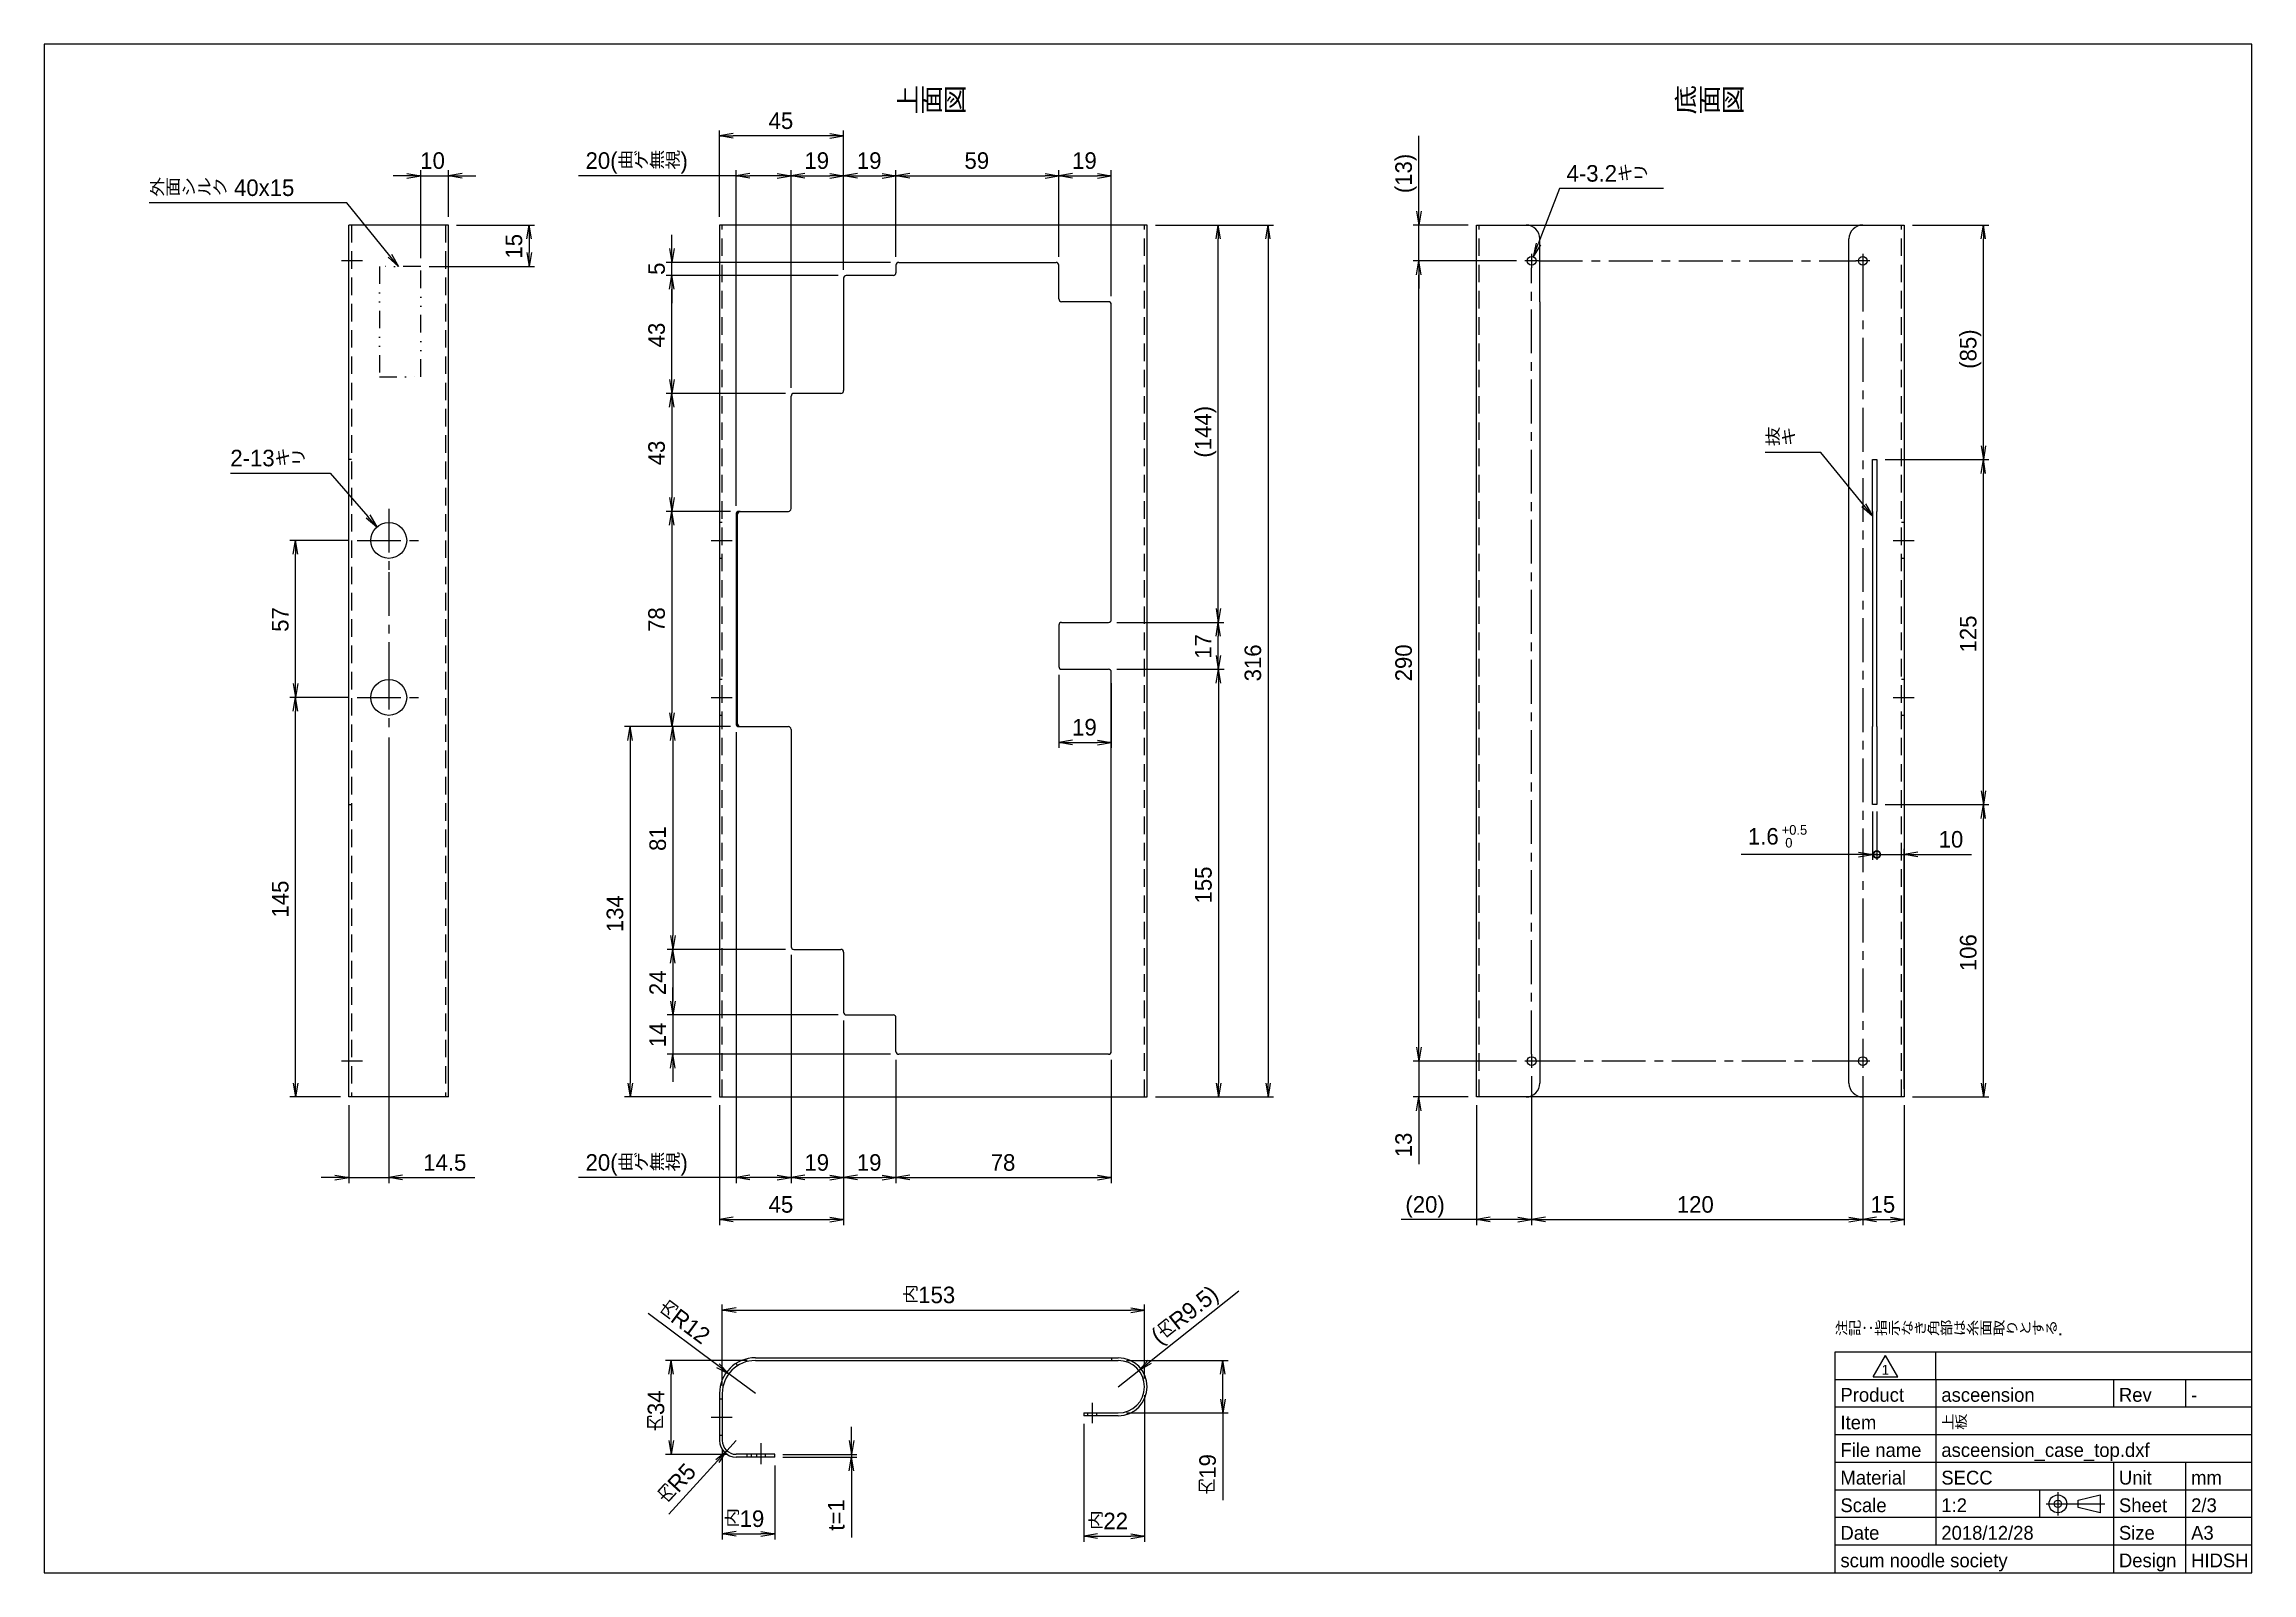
# Model space of a CAD drawing. Extents: x 10 to 810, y 10 to 564.
import ezdxf
from ezdxf.enums import TextEntityAlignment as Align

# ---------------------------------------------------------------- set-up
doc = ezdxf.new("R2010")
doc.units = 0
doc.header["$LTSCALE"] = 0.5
for name, pattern in [('CENTER', [50.8, 31.75, -6.35, 6.35, -6.35]), ('DASH2', [19.05, 12.7, -6.35]), ('DASH2DOT', [31.75, 12.7, -6.35, 0, -6.35, 0, -6.35])]:
    doc.linetypes.add(name, pattern=pattern)
doc.layers.get('0').update_dxf_attribs({"linetype": 'CONTINUOUS'})
doc.layers.add('DIM', color=2, linetype='CONTINUOUS')
doc.layers.add('ZUWAKU', color=7, linetype='CONTINUOUS')
doc.styles.get("Standard").update_dxf_attribs({"font": 'FC-Txt.shx', "height": 6, "bigfont": '@ARExtfont2.shx'})
doc.dimstyles.new('JIS-1', dxfattribs={"dimtxt": 2.5, "dimasz": 5, "dimexe": 2, "dimexo": 3, "dimgap": 2.5, "dimtad": 1, "dimblk": 'OPEN', "dimcen": 2.5, "dimazin": 3, "dimtfac": 1, "dimtmove": 0, "dimatfit": 3})
doc.dimstyles.new('JIS-1$3', dxfattribs={"dimtxt": 2.5, "dimasz": 5, "dimexe": 2, "dimexo": 3, "dimgap": 2.5, "dimtad": 1, "dimtih": 1, "dimtoh": 1, "dimblk1": 'NONE', "dimblk2": 'OPEN', "dimsah": 1, "dimcen": 0, "dimazin": 3, "dimtfac": 1, "dimtofl": 0, "dimtmove": 0, "dimatfit": 3})

msp = doc.modelspace()

# ---------------------------------------------------------------- texts
at = {"layer": 'DIM'}
for s, p in [('上面図', (318.608, 538.903)), ('底面図', (600.527, 538.903))]:
    msp.add_text(s, height=9, dxfattribs=at).set_placement(p)
at = {"layer": 'DIM', "linetype": 'CONTINUOUS'}
for s, p in [('外面シルク 40x15', (48.07, 508.974)), ('抜キ', (633.519, 418.547))]:
    msp.add_text(s, height=6, dxfattribs=at).set_placement(p)
at = {"layer": 'ZUWAKU', "linetype": 'CONTINUOUS'}
msp.add_text('注記：指示なき角部は糸面取りとする.', height=5, dxfattribs=at).set_placement((658.939, 96.025))

# ---------------------------------------------------------------- blocks, each defined once
blk = doc.blocks.new('_OPEN')
at = {"color": 0, "linetype": 'BYBLOCK'}
for p, q in [((-1, 0.166667), (0, 0)), ((-1, -0.166667), (0, 0)), ((0, 0), (-1, 0))]:
    blk.add_line(p, q, dxfattribs=at)
blk = doc.blocks.new('*D136')
at = {"layer": 'DIM', "color": 0}
for p, q in [((258.73, 394.67), (235.41, 394.67)), ((237.41, 389.67), (237.41, 321.67)), ((258.73, 316.67), (235.41, 316.67))]:
    blk.add_line(p, q, dxfattribs=at)
at = {"layer": 'DIM', "color": 0, "xscale": 5, "yscale": 5, "zscale": 5}
for p, rotation in [((237.41, 394.67), 90), ((237.41, 316.67), 270)]:
    blk.add_blockref('_OPEN', p, dxfattribs=dict(at, rotation=rotation))
at = {"layer": 'DIM', "color": 0, "linetype": 'CONTINUOUS'}
blk.add_text('78', height=6, rotation=90, dxfattribs=at).set_placement((234.91, 350.99))
blk = doc.blocks.new('*D137')
at = {"layer": 'DIM', "color": 0}
for p, q in [((278.68, 437.42), (235.41, 437.42)), ((237.41, 432.42), (237.41, 399.67)), ((258.73, 394.67), (235.41, 394.67))]:
    blk.add_line(p, q, dxfattribs=at)
at = {"layer": 'DIM', "color": 0, "xscale": 5, "yscale": 5, "zscale": 5}
for p, rotation in [((237.41, 437.42), 90), ((237.41, 394.67), 270)]:
    blk.add_blockref('_OPEN', p, dxfattribs=dict(at, rotation=rotation))
at = {"layer": 'DIM', "color": 0, "linetype": 'CONTINUOUS'}
blk.add_text('43', height=6, rotation=90, dxfattribs=at).set_placement((234.91, 411.37))
blk = doc.blocks.new('*D138')
at = {"layer": 'DIM', "color": 0}
for p, q in [((297.68, 480.17), (235.41, 480.17)), ((237.41, 442.42), (237.41, 475.17)), ((278.68, 437.42), (235.41, 437.42))]:
    blk.add_line(p, q, dxfattribs=at)
at = {"layer": 'DIM', "color": 0, "xscale": 5, "yscale": 5, "zscale": 5}
for p, rotation in [((237.41, 480.17), 90), ((237.41, 437.42), 270)]:
    blk.add_blockref('_OPEN', p, dxfattribs=dict(at, rotation=rotation))
at = {"layer": 'DIM', "color": 0, "linetype": 'CONTINUOUS'}
blk.add_text('43', height=6, rotation=90, dxfattribs=at).set_placement((234.91, 454.12))
blk = doc.blocks.new('*D139')
at = {"layer": 'DIM', "color": 0}
for p, q in [((237.41, 489.92), (237.41, 494.92)), ((316.68, 484.92), (235.41, 484.92)), ((297.68, 480.17), (235.41, 480.17)), ((237.41, 480.17), (237.41, 484.92)), ((237.41, 475.17), (237.41, 470.17))]:
    blk.add_line(p, q, dxfattribs=at)
at = {"layer": 'DIM', "color": 0, "xscale": 5, "yscale": 5, "zscale": 5}
for p, rotation in [((237.41, 484.92), 270), ((237.41, 480.17), 90)]:
    blk.add_blockref('_OPEN', p, dxfattribs=dict(at, rotation=rotation))
at = {"layer": 'DIM', "color": 0, "linetype": 'CONTINUOUS'}
blk.add_text('5', height=6, rotation=90, dxfattribs=at).set_placement((234.91, 480.39))
blk = doc.blocks.new('*D140')
at = {"layer": 'DIM', "color": 0}
for p, q in [((318.68, 486.92), (318.68, 518.31)), ((323.68, 516.31), (372.68, 516.31)), ((377.68, 486.92), (377.68, 518.31))]:
    blk.add_line(p, q, dxfattribs=at)
at = {"layer": 'DIM', "color": 0, "xscale": 5, "yscale": 5, "zscale": 5, "rotation": 180}
blk.add_blockref('_OPEN', (318.68, 516.31), dxfattribs=at)
at = {"layer": 'DIM', "color": 0, "xscale": 5, "yscale": 5, "zscale": 5}
blk.add_blockref('_OPEN', (377.68, 516.31), dxfattribs=at)
at = {"layer": 'DIM', "color": 0, "linetype": 'CONTINUOUS'}
blk.add_text('59', height=6, dxfattribs=at).set_placement((343.5, 518.81))
blk = doc.blocks.new('*D141')
at = {"layer": 'DIM', "color": 0}
for p, q in [((377.68, 486.92), (377.68, 518.31)), ((382.68, 516.31), (391.68, 516.31)), ((396.68, 472.67), (396.68, 518.31))]:
    blk.add_line(p, q, dxfattribs=at)
at = {"layer": 'DIM', "color": 0, "xscale": 5, "yscale": 5, "zscale": 5, "rotation": 180}
blk.add_blockref('_OPEN', (377.68, 516.31), dxfattribs=at)
at = {"layer": 'DIM', "color": 0, "xscale": 5, "yscale": 5, "zscale": 5}
blk.add_blockref('_OPEN', (396.68, 516.31), dxfattribs=at)
at = {"layer": 'DIM', "color": 0, "linetype": 'CONTINUOUS'}
blk.add_text('19', height=6, dxfattribs=at).set_placement((382.5, 518.81))
blk = doc.blocks.new('*D142')
at = {"layer": 'DIM', "color": 0}
for p, q in [((299.68, 482.17), (299.68, 518.31)), ((304.68, 516.31), (313.68, 516.31)), ((318.68, 486.92), (318.68, 518.31))]:
    blk.add_line(p, q, dxfattribs=at)
at = {"layer": 'DIM', "color": 0, "xscale": 5, "yscale": 5, "zscale": 5, "rotation": 180}
blk.add_blockref('_OPEN', (299.68, 516.31), dxfattribs=at)
at = {"layer": 'DIM', "color": 0, "xscale": 5, "yscale": 5, "zscale": 5}
blk.add_blockref('_OPEN', (318.68, 516.31), dxfattribs=at)
at = {"layer": 'DIM', "color": 0, "linetype": 'CONTINUOUS'}
blk.add_text('19', height=6, dxfattribs=at).set_placement((304.5, 518.81))
blk = doc.blocks.new('*D143')
at = {"layer": 'DIM', "color": 0}
for p, q in [((280.68, 439.42), (280.68, 518.31)), ((285.68, 516.31), (294.68, 516.31)), ((299.68, 482.17), (299.68, 518.31))]:
    blk.add_line(p, q, dxfattribs=at)
at = {"layer": 'DIM', "color": 0, "xscale": 5, "yscale": 5, "zscale": 5, "rotation": 180}
blk.add_blockref('_OPEN', (280.68, 516.31), dxfattribs=at)
at = {"layer": 'DIM', "color": 0, "xscale": 5, "yscale": 5, "zscale": 5}
blk.add_blockref('_OPEN', (299.68, 516.31), dxfattribs=at)
at = {"layer": 'DIM', "color": 0, "linetype": 'CONTINUOUS'}
blk.add_text('19', height=6, dxfattribs=at).set_placement((285.5, 518.81))
blk = doc.blocks.new('*D144')
at = {"layer": 'DIM', "color": 0}
for p, q in [((260.73, 516.31), (203.69, 516.31)), ((260.73, 396.67), (260.73, 518.31)), ((275.68, 516.31), (265.73, 516.31)), ((280.68, 439.42), (280.68, 518.31))]:
    blk.add_line(p, q, dxfattribs=at)
at = {"layer": 'DIM', "color": 0, "xscale": 5, "yscale": 5, "zscale": 5, "rotation": 180}
blk.add_blockref('_OPEN', (260.73, 516.31), dxfattribs=at)
at = {"layer": 'DIM', "color": 0, "xscale": 5, "yscale": 5, "zscale": 5}
blk.add_blockref('_OPEN', (280.68, 516.31), dxfattribs=at)
at = {"layer": 'DIM', "color": 0, "linetype": 'CONTINUOUS'}
blk.add_text('20(曲ゲ無視)', height=6, dxfattribs=at).set_placement((206.19, 518.81))
blk = doc.blocks.new('*D146')
at = {"layer": 'DIM', "color": 0}
for p, q in [((258.73, 316.67), (235.82, 316.67)), ((237.82, 311.67), (237.82, 240.92)), ((278.68, 235.92), (235.82, 235.92))]:
    blk.add_line(p, q, dxfattribs=at)
at = {"layer": 'DIM', "color": 0, "xscale": 5, "yscale": 5, "zscale": 5}
for p, rotation in [((237.82, 316.67), 90), ((237.82, 235.92), 270)]:
    blk.add_blockref('_OPEN', p, dxfattribs=dict(at, rotation=rotation))
at = {"layer": 'DIM', "color": 0, "linetype": 'CONTINUOUS'}
blk.add_text('81', height=6, rotation=90, dxfattribs=at).set_placement((235.32, 271.62))
blk = doc.blocks.new('*D147')
at = {"layer": 'DIM', "color": 0}
for p, q in [((278.68, 235.92), (235.82, 235.92)), ((237.82, 230.92), (237.82, 217.17)), ((297.68, 212.17), (235.82, 212.17))]:
    blk.add_line(p, q, dxfattribs=at)
at = {"layer": 'DIM', "color": 0, "xscale": 5, "yscale": 5, "zscale": 5}
for p, rotation in [((237.82, 235.92), 90), ((237.82, 212.17), 270)]:
    blk.add_blockref('_OPEN', p, dxfattribs=dict(at, rotation=rotation))
at = {"layer": 'DIM', "color": 0, "linetype": 'CONTINUOUS'}
blk.add_text('24', height=6, rotation=90, dxfattribs=at).set_placement((235.32, 219.37))
blk = doc.blocks.new('*D148')
at = {"layer": 'DIM', "color": 0}
for p, q in [((237.82, 217.17), (237.82, 222.17)), ((297.68, 212.17), (235.82, 212.17)), ((237.82, 212.17), (237.82, 197.92)), ((316.68, 197.92), (235.82, 197.92)), ((237.82, 192.92), (237.82, 187.92))]:
    blk.add_line(p, q, dxfattribs=at)
at = {"layer": 'DIM', "color": 0, "xscale": 5, "yscale": 5, "zscale": 5}
for p, rotation in [((237.82, 212.17), 270), ((237.82, 197.92), 90)]:
    blk.add_blockref('_OPEN', p, dxfattribs=dict(at, rotation=rotation))
at = {"layer": 'DIM', "color": 0, "linetype": 'CONTINUOUS'}
blk.add_text('14', height=6, rotation=90, dxfattribs=at).set_placement((235.32, 200.47))
blk = doc.blocks.new('*D149')
at = {"layer": 'DIM', "color": 0}
for p, q in [((258.73, 316.67), (220.32, 316.67)), ((222.32, 311.67), (222.32, 187.46)), ((251.73, 182.46), (220.32, 182.46))]:
    blk.add_line(p, q, dxfattribs=at)
at = {"layer": 'DIM', "color": 0, "xscale": 5, "yscale": 5, "zscale": 5}
for p, rotation in [((222.32, 316.67), 90), ((222.32, 182.46), 270)]:
    blk.add_blockref('_OPEN', p, dxfattribs=dict(at, rotation=rotation))
at = {"layer": 'DIM', "color": 0, "linetype": 'CONTINUOUS'}
blk.add_text('134', height=6, rotation=90, dxfattribs=at).set_placement((219.82, 242.19))
blk = doc.blocks.new('*D150')
at = {"layer": 'DIM', "color": 0}
for p, q in [((299.68, 210.17), (299.68, 136.02)), ((254.73, 179.46), (254.73, 136.02)), ((259.73, 138.02), (294.68, 138.02))]:
    blk.add_line(p, q, dxfattribs=at)
at = {"layer": 'DIM', "color": 0, "xscale": 5, "yscale": 5, "zscale": 5, "rotation": 180}
blk.add_blockref('_OPEN', (254.73, 138.02), dxfattribs=at)
at = {"layer": 'DIM', "color": 0, "xscale": 5, "yscale": 5, "zscale": 5}
blk.add_blockref('_OPEN', (299.68, 138.02), dxfattribs=at)
at = {"layer": 'DIM', "color": 0, "linetype": 'CONTINUOUS'}
blk.add_text('45', height=6, dxfattribs=at).set_placement((272.52, 140.52))
blk = doc.blocks.new('*D151')
at = {"layer": 'DIM', "color": 0}
for p, q in [((299.68, 210.17), (299.68, 151.23)), ((318.68, 195.92), (318.68, 151.23)), ((304.68, 153.23), (313.68, 153.23))]:
    blk.add_line(p, q, dxfattribs=at)
at = {"layer": 'DIM', "color": 0, "xscale": 5, "yscale": 5, "zscale": 5, "rotation": 180}
blk.add_blockref('_OPEN', (299.68, 153.23), dxfattribs=at)
at = {"layer": 'DIM', "color": 0, "xscale": 5, "yscale": 5, "zscale": 5}
blk.add_blockref('_OPEN', (318.68, 153.23), dxfattribs=at)
at = {"layer": 'DIM', "color": 0, "linetype": 'CONTINUOUS'}
blk.add_text('19', height=6, dxfattribs=at).set_placement((304.5, 155.73))
blk = doc.blocks.new('*D152')
at = {"layer": 'DIM', "color": 0}
for p, q in [((318.68, 195.92), (318.68, 151.23)), ((396.68, 195.92), (396.68, 151.23)), ((323.68, 153.23), (391.68, 153.23))]:
    blk.add_line(p, q, dxfattribs=at)
at = {"layer": 'DIM', "color": 0, "xscale": 5, "yscale": 5, "zscale": 5, "rotation": 180}
blk.add_blockref('_OPEN', (318.68, 153.23), dxfattribs=at)
at = {"layer": 'DIM', "color": 0, "xscale": 5, "yscale": 5, "zscale": 5}
blk.add_blockref('_OPEN', (396.68, 153.23), dxfattribs=at)
at = {"layer": 'DIM', "color": 0, "linetype": 'CONTINUOUS'}
blk.add_text('78', height=6, dxfattribs=at).set_placement((353, 155.73))
blk = doc.blocks.new('*D153')
at = {"layer": 'DIM', "color": 0}
for p, q in [((280.68, 233.92), (280.68, 151.23)), ((299.68, 210.17), (299.68, 151.23)), ((285.68, 153.23), (294.68, 153.23))]:
    blk.add_line(p, q, dxfattribs=at)
at = {"layer": 'DIM', "color": 0, "xscale": 5, "yscale": 5, "zscale": 5, "rotation": 180}
blk.add_blockref('_OPEN', (280.68, 153.23), dxfattribs=at)
at = {"layer": 'DIM', "color": 0, "xscale": 5, "yscale": 5, "zscale": 5}
blk.add_blockref('_OPEN', (299.68, 153.23), dxfattribs=at)
at = {"layer": 'DIM', "color": 0, "linetype": 'CONTINUOUS'}
blk.add_text('19', height=6, dxfattribs=at).set_placement((285.5, 155.73))
blk = doc.blocks.new('*D154')
at = {"layer": 'DIM', "color": 0}
for p, q in [((260.73, 314.67), (260.73, 151.23)), ((280.68, 233.92), (280.68, 151.23)), ((260.73, 153.23), (203.69, 153.23)), ((275.68, 153.23), (265.73, 153.23))]:
    blk.add_line(p, q, dxfattribs=at)
at = {"layer": 'DIM', "color": 0, "xscale": 5, "yscale": 5, "zscale": 5, "rotation": 180}
blk.add_blockref('_OPEN', (260.73, 153.23), dxfattribs=at)
at = {"layer": 'DIM', "color": 0, "xscale": 5, "yscale": 5, "zscale": 5}
blk.add_blockref('_OPEN', (280.68, 153.23), dxfattribs=at)
at = {"layer": 'DIM', "color": 0, "linetype": 'CONTINUOUS'}
blk.add_text('20(曲ゲ無視)', height=6, dxfattribs=at).set_placement((206.19, 155.73))
blk = doc.blocks.new('*D155')
at = {"layer": 'DIM', "color": 0}
for p, q in [((254.73, 501.46), (254.73, 532.76)), ((294.68, 530.76), (259.73, 530.76)), ((299.68, 482.17), (299.68, 532.76))]:
    blk.add_line(p, q, dxfattribs=at)
at = {"layer": 'DIM', "color": 0, "xscale": 5, "yscale": 5, "zscale": 5, "rotation": 180}
blk.add_blockref('_OPEN', (254.73, 530.76), dxfattribs=at)
at = {"layer": 'DIM', "color": 0, "xscale": 5, "yscale": 5, "zscale": 5}
blk.add_blockref('_OPEN', (299.68, 530.76), dxfattribs=at)
at = {"layer": 'DIM', "color": 0, "linetype": 'CONTINUOUS'}
blk.add_text('45', height=6, dxfattribs=at).set_placement((272.52, 533.26))
blk = doc.blocks.new('*D156')
at = {"layer": 'DIM', "color": 0}
for p, q in [((398.68, 337.46), (437.58, 337.46)), ((435.58, 332.46), (435.58, 187.46)), ((412.73, 182.46), (437.58, 182.46))]:
    blk.add_line(p, q, dxfattribs=at)
at = {"layer": 'DIM', "color": 0, "xscale": 5, "yscale": 5, "zscale": 5}
for p, rotation in [((435.58, 337.46), 90), ((435.58, 182.46), 270)]:
    blk.add_blockref('_OPEN', p, dxfattribs=dict(at, rotation=rotation))
at = {"layer": 'DIM', "color": 0, "linetype": 'CONTINUOUS'}
blk.add_text('155', height=6, rotation=90, dxfattribs=at).set_placement((433.08, 252.58))
blk = doc.blocks.new('*D157')
at = {"layer": 'DIM', "color": 0}
for p, q in [((398.68, 354.46), (437.48, 354.46)), ((435.48, 342.46), (435.48, 349.46)), ((398.68, 337.46), (437.48, 337.46))]:
    blk.add_line(p, q, dxfattribs=at)
at = {"layer": 'DIM', "color": 0, "xscale": 5, "yscale": 5, "zscale": 5}
for p, rotation in [((435.48, 354.46), 90), ((435.48, 337.46), 270)]:
    blk.add_blockref('_OPEN', p, dxfattribs=dict(at, rotation=rotation))
at = {"layer": 'DIM', "color": 0, "linetype": 'CONTINUOUS'}
blk.add_text('17', height=6, rotation=90, dxfattribs=at).set_placement((432.98, 341.28))
blk = doc.blocks.new('*D159')
at = {"layer": 'DIM', "color": 0}
for p, q in [((377.68, 335.46), (377.68, 308.95)), ((396.68, 332.46), (396.68, 308.95)), ((382.68, 310.95), (391.68, 310.95))]:
    blk.add_line(p, q, dxfattribs=at)
at = {"layer": 'DIM', "color": 0, "xscale": 5, "yscale": 5, "zscale": 5, "rotation": 180}
blk.add_blockref('_OPEN', (377.68, 310.95), dxfattribs=at)
at = {"layer": 'DIM', "color": 0, "xscale": 5, "yscale": 5, "zscale": 5}
blk.add_blockref('_OPEN', (396.68, 310.95), dxfattribs=at)
at = {"layer": 'DIM', "color": 0, "linetype": 'CONTINUOUS'}
blk.add_text('19', height=6, dxfattribs=at).set_placement((382.5, 313.45))
blk = doc.blocks.new('*D160')
at = {"layer": 'DIM', "color": 0}
for p, q in [((412.73, 498.46), (455.49, 498.46)), ((453.49, 493.46), (453.49, 187.46)), ((412.73, 182.46), (455.49, 182.46))]:
    blk.add_line(p, q, dxfattribs=at)
at = {"layer": 'DIM', "color": 0, "xscale": 5, "yscale": 5, "zscale": 5}
for p, rotation in [((453.49, 498.46), 90), ((453.49, 182.46), 270)]:
    blk.add_blockref('_OPEN', p, dxfattribs=dict(at, rotation=rotation))
at = {"layer": 'DIM', "color": 0, "linetype": 'CONTINUOUS'}
blk.add_text('316', height=6, rotation=90, dxfattribs=at).set_placement((450.99, 333.08))
blk = doc.blocks.new('*D161')
at = {"layer": 'DIM', "color": 0}
for p, q in [((264.73, 86.95), (235.2, 86.95)), ((237.2, 57.95), (237.2, 81.95)), ((257.73, 52.95), (235.2, 52.95))]:
    blk.add_line(p, q, dxfattribs=at)
at = {"layer": 'DIM', "color": 0, "xscale": 5, "yscale": 5, "zscale": 5}
for p, rotation in [((237.2, 86.95), 90), ((237.2, 52.95), 270)]:
    blk.add_blockref('_OPEN', p, dxfattribs=dict(at, rotation=rotation))
at = {"layer": 'DIM', "color": 0, "linetype": 'CONTINUOUS'}
blk.add_text('内34', height=6, rotation=90, dxfattribs=at).set_placement((234.7, 61.47))
blk = doc.blocks.new('*D162')
at = {"layer": 'DIM', "color": 0}
for p, q in [((255.73, 77.95), (255.73, 107.24)), ((260.73, 105.24), (403.73, 105.24)), ((408.73, 80.45), (408.73, 107.24))]:
    blk.add_line(p, q, dxfattribs=at)
at = {"layer": 'DIM', "color": 0, "xscale": 5, "yscale": 5, "zscale": 5, "rotation": 180}
blk.add_blockref('_OPEN', (255.73, 105.24), dxfattribs=at)
at = {"layer": 'DIM', "color": 0, "xscale": 5, "yscale": 5, "zscale": 5}
blk.add_blockref('_OPEN', (408.73, 105.24), dxfattribs=at)
at = {"layer": 'DIM', "color": 0, "linetype": 'CONTINUOUS'}
blk.add_text('内153', height=6, dxfattribs=at).set_placement((321.05, 107.74))
blk = doc.blocks.new('*D163')
at = {"layer": 'DIM', "color": 0}
for p, q in [((408.73, 74.45), (408.73, 21.3)), ((386.73, 63.95), (386.73, 21.3)), ((391.73, 23.3), (403.73, 23.3))]:
    blk.add_line(p, q, dxfattribs=at)
at = {"layer": 'DIM', "color": 0, "xscale": 5, "yscale": 5, "zscale": 5, "rotation": 180}
blk.add_blockref('_OPEN', (386.73, 23.3), dxfattribs=at)
at = {"layer": 'DIM', "color": 0, "xscale": 5, "yscale": 5, "zscale": 5}
blk.add_blockref('_OPEN', (408.73, 23.3), dxfattribs=at)
at = {"layer": 'DIM', "color": 0, "linetype": 'CONTINUOUS'}
blk.add_text('内22', height=6, dxfattribs=at).set_placement((388.13, 25.8))
blk = doc.blocks.new('*D164')
at = {"layer": 'DIM', "color": 0}
for p, q in [((255.73, 54.95), (255.73, 22.13)), ((274.73, 48.95), (274.73, 22.13)), ((260.73, 24.13), (269.73, 24.13))]:
    blk.add_line(p, q, dxfattribs=at)
at = {"layer": 'DIM', "color": 0, "xscale": 5, "yscale": 5, "zscale": 5, "rotation": 180}
blk.add_blockref('_OPEN', (255.73, 24.13), dxfattribs=at)
at = {"layer": 'DIM', "color": 0, "xscale": 5, "yscale": 5, "zscale": 5}
blk.add_blockref('_OPEN', (274.73, 24.13), dxfattribs=at)
at = {"layer": 'DIM', "color": 0, "linetype": 'CONTINUOUS'}
blk.add_text('内19', height=6, dxfattribs=at).set_placement((256.33, 26.63))
blk = doc.blocks.new('*D167')
at = {"layer": 'DIM', "color": 0}
for p, q in [((410.58, 86.47), (442.94, 112.17)), ((399.23, 77.45), (406.67, 83.36))]:
    blk.add_line(p, q, dxfattribs=at)
at = {"layer": 'DIM', "color": 0, "xscale": 5, "yscale": 5, "zscale": 5, "rotation": 218.4555957810674}
blk.add_blockref('_OPEN', (406.67, 83.36), dxfattribs=at)
at = {"layer": 'DIM', "color": 0, "linetype": 'CONTINUOUS'}
blk.add_text('(内R9.5)', height=6, rotation=38.4556, dxfattribs=at).set_placement((414.15, 92.5))
blk = doc.blocks.new('*D168')
at = {"layer": 'DIM', "color": 0}
for p, q in [((302.51, 57.95), (302.51, 62.95)), ((277.73, 52.95), (304.51, 52.95)), ((277.73, 51.95), (304.51, 51.95)), ((302.51, 52.95), (302.51, 51.95)), ((302.51, 46.95), (302.51, 22.79))]:
    blk.add_line(p, q, dxfattribs=at)
at = {"layer": 'DIM', "color": 0, "xscale": 5, "yscale": 5, "zscale": 5}
for p, rotation in [((302.51, 52.95), 270), ((302.51, 51.95), 90)]:
    blk.add_blockref('_OPEN', p, dxfattribs=dict(at, rotation=rotation))
at = {"layer": 'DIM', "color": 0, "linetype": 'CONTINUOUS'}
blk.add_text('t=1', height=6, rotation=90, dxfattribs=at).set_placement((300.01, 25.29))
blk = doc.blocks.new('*D169')
at = {"layer": 'DIM', "color": 0}
for p, q in [((120.37, 327.26), (99.05, 327.26)), ((101.05, 187.46), (101.05, 322.26)), ((117.37, 182.46), (99.05, 182.46))]:
    blk.add_line(p, q, dxfattribs=at)
at = {"layer": 'DIM', "color": 0, "xscale": 5, "yscale": 5, "zscale": 5}
for p, rotation in [((101.05, 327.26), 90), ((101.05, 182.46), 270)]:
    blk.add_blockref('_OPEN', p, dxfattribs=dict(at, rotation=rotation))
at = {"layer": 'DIM', "color": 0, "linetype": 'CONTINUOUS'}
blk.add_text('145', height=6, rotation=90, dxfattribs=at).set_placement((98.55, 247.48))
blk = doc.blocks.new('*D170')
at = {"layer": 'DIM', "color": 0}
for p, q in [((120.37, 384.16), (99.05, 384.16)), ((101.05, 332.26), (101.05, 379.16)), ((120.37, 327.26), (99.05, 327.26))]:
    blk.add_line(p, q, dxfattribs=at)
at = {"layer": 'DIM', "color": 0, "xscale": 5, "yscale": 5, "zscale": 5}
for p, rotation in [((101.05, 384.16), 90), ((101.05, 327.26), 270)]:
    blk.add_blockref('_OPEN', p, dxfattribs=dict(at, rotation=rotation))
at = {"layer": 'DIM', "color": 0, "linetype": 'CONTINUOUS'}
blk.add_text('57', height=6, rotation=90, dxfattribs=at).set_placement((98.55, 351.03))
blk = doc.blocks.new('*D171')
at = {"layer": 'DIM', "color": 0}
for p, q in [((134.87, 312.76), (134.87, 151.23)), ((120.37, 179.46), (120.37, 151.23)), ((115.37, 153.23), (110.37, 153.23)), ((120.37, 153.23), (134.87, 153.23)), ((139.87, 153.23), (166.07, 153.23))]:
    blk.add_line(p, q, dxfattribs=at)
at = {"layer": 'DIM', "color": 0, "xscale": 5, "yscale": 5, "zscale": 5}
blk.add_blockref('_OPEN', (120.37, 153.23), dxfattribs=at)
at = {"layer": 'DIM', "color": 0, "xscale": 5, "yscale": 5, "zscale": 5, "rotation": 180}
blk.add_blockref('_OPEN', (134.87, 153.23), dxfattribs=at)
at = {"layer": 'DIM', "color": 0, "linetype": 'CONTINUOUS'}
blk.add_text('14.5', height=6, dxfattribs=at).set_placement((147.37, 155.73))
blk = doc.blocks.new('*D177')
at = {"layer": 'DIM', "color": 0}
for p, q in [((677.11, 288.43), (714.71, 288.43)), ((712.71, 187.46), (712.71, 283.43)), ((687.01, 182.46), (714.71, 182.46))]:
    blk.add_line(p, q, dxfattribs=at)
at = {"layer": 'DIM', "color": 0, "xscale": 5, "yscale": 5, "zscale": 5}
for p, rotation in [((712.71, 288.43), 90), ((712.71, 182.46), 270)]:
    blk.add_blockref('_OPEN', p, dxfattribs=dict(at, rotation=rotation))
at = {"layer": 'DIM', "color": 0, "linetype": 'CONTINUOUS'}
blk.add_text('106', height=6, rotation=90, dxfattribs=at).set_placement((710.21, 228.07))
blk = doc.blocks.new('*D178')
at = {"layer": 'DIM', "color": 0}
for p, q in [((677.11, 413.43), (714.71, 413.43)), ((712.71, 293.43), (712.71, 408.43)), ((677.11, 288.43), (714.71, 288.43))]:
    blk.add_line(p, q, dxfattribs=at)
at = {"layer": 'DIM', "color": 0, "xscale": 5, "yscale": 5, "zscale": 5}
for p, rotation in [((712.71, 413.43), 90), ((712.71, 288.43), 270)]:
    blk.add_blockref('_OPEN', p, dxfattribs=dict(at, rotation=rotation))
at = {"layer": 'DIM', "color": 0, "linetype": 'CONTINUOUS'}
blk.add_text('125', height=6, rotation=90, dxfattribs=at).set_placement((710.21, 343.55))
blk = doc.blocks.new('_DOTSMALL')
at = {"color": 0, "linetype": 'BYBLOCK', "const_width": 0.5}
blk.add_lwpolyline([(-0.0625, 0, 1), (0.0625, 0, 1)], format="xyb", close=True, dxfattribs=at)
blk = doc.blocks.new('*X247')
at = {"layer": 'DIM', "color": 0, "linetype": 'CONTINUOUS'}
for s, height, p in [('1.6', 6, (627.39, 273.92)), ('+0.5', 3.5, (639.63, 277.5)), (' 0', 3.5, (639.63, 272.84))]:
    blk.add_text(s, height=height, dxfattribs=at).set_placement(p)
blk = doc.blocks.new('*D179')
at = {"layer": 'DIM', "color": 0}
for p, q in [((672.51, 285.93), (672.51, 268.34)), ((674.11, 285.93), (674.11, 268.34)), ((672.51, 270.34), (624.89, 270.34)), ((667.51, 270.34), (662.51, 270.34)), ((672.51, 270.34), (674.11, 270.34))]:
    blk.add_line(p, q, dxfattribs=at)
blk.add_blockref('*X247', (0, 0), dxfattribs=at)
at = {"layer": 'DIM', "color": 0, "xscale": 5, "yscale": 5, "zscale": 5}
blk.add_blockref('_OPEN', (672.51, 270.34), dxfattribs=at)
at = {"layer": 'DIM', "color": 0, "xscale": 5, "yscale": 5, "zscale": 5, "rotation": 180}
blk.add_blockref('_DOTSMALL', (674.11, 270.34), dxfattribs=at)
blk = doc.blocks.new('*D180')
at = {"layer": 'DIM', "color": 0}
for p, q in [((508.11, 200.46), (508.11, 205.46)), ((543.51, 195.46), (506.11, 195.46)), ((508.11, 195.46), (508.11, 182.46)), ((526.01, 182.46), (506.11, 182.46)), ((508.11, 177.46), (508.11, 158.1))]:
    blk.add_line(p, q, dxfattribs=at)
at = {"layer": 'DIM', "color": 0, "xscale": 5, "yscale": 5, "zscale": 5}
for p, rotation in [((508.11, 195.46), 270), ((508.11, 182.46), 90)]:
    blk.add_blockref('_OPEN', p, dxfattribs=dict(at, rotation=rotation))
at = {"layer": 'DIM', "color": 0, "linetype": 'CONTINUOUS'}
blk.add_text('13', height=6, rotation=90, dxfattribs=at).set_placement((505.61, 160.6))
blk = doc.blocks.new('*D181')
at = {"layer": 'DIM', "color": 0}
for p, q in [((674.11, 285.43), (674.11, 268.34)), ((684.01, 185.46), (684.01, 272.34)), ((674.11, 270.34), (669.11, 270.34)), ((674.11, 270.34), (684.01, 270.34)), ((689.01, 270.34), (708.37, 270.34))]:
    blk.add_line(p, q, dxfattribs=at)
at = {"layer": 'DIM', "color": 0, "xscale": 5, "yscale": 5, "zscale": 5, "rotation": 180}
blk.add_blockref('_OPEN', (684.01, 270.34), dxfattribs=at)
at = {"layer": 'DIM', "color": 0, "linetype": 'CONTINUOUS'}
blk.add_text('10', height=6, dxfattribs=at).set_placement((696.51, 272.84))
blk = doc.blocks.new('_NONE')
blk = doc.blocks.new('*D182')
at = {"layer": 'DIM', "color": 0}
for p, q in [((77.47, 408.51), (113.69, 408.51)), ((113.69, 408.51), (127.32, 392.83))]:
    blk.add_line(p, q, dxfattribs=at)
at = {"layer": 'DIM', "color": 0, "xscale": 5, "yscale": 5, "zscale": 5, "rotation": 311.0242566348039}
blk.add_blockref('_OPEN', (130.61, 389.06), dxfattribs=at)
at = {"layer": 'DIM', "color": 0, "linetype": 'CONTINUOUS'}
blk.add_text('2-13キリ', height=6, dxfattribs=at).set_placement((77.47, 411.01))
blk = doc.blocks.new('*D183')
at = {"layer": 'DIM', "color": 0}
for p, q in [((543.51, 485.46), (506.11, 485.46)), ((508.11, 200.46), (508.11, 480.46)), ((543.51, 195.46), (506.11, 195.46))]:
    blk.add_line(p, q, dxfattribs=at)
at = {"layer": 'DIM', "color": 0, "xscale": 5, "yscale": 5, "zscale": 5}
for p, rotation in [((508.11, 485.46), 90), ((508.11, 195.46), 270)]:
    blk.add_blockref('_OPEN', p, dxfattribs=dict(at, rotation=rotation))
at = {"layer": 'DIM', "color": 0, "linetype": 'CONTINUOUS'}
blk.add_text('290', height=6, rotation=90, dxfattribs=at).set_placement((505.61, 333.08))
blk = doc.blocks.new('*D184')
at = {"layer": 'DIM', "color": 0}
for p, q in [((508.11, 503.46), (508.11, 530.74)), ((526.01, 498.46), (506.11, 498.46)), ((508.11, 485.46), (508.11, 498.46)), ((543.51, 485.46), (506.11, 485.46)), ((508.11, 480.46), (508.11, 475.46))]:
    blk.add_line(p, q, dxfattribs=at)
at = {"layer": 'DIM', "color": 0, "xscale": 5, "yscale": 5, "zscale": 5}
for p, rotation in [((508.11, 498.46), 270), ((508.11, 485.46), 90)]:
    blk.add_blockref('_OPEN', p, dxfattribs=dict(at, rotation=rotation))
at = {"layer": 'DIM', "color": 0, "linetype": 'CONTINUOUS'}
blk.add_text('(13)', height=6, rotation=90, dxfattribs=at).set_placement((505.61, 510))
blk = doc.blocks.new('*D185')
at = {"layer": 'DIM', "color": 0}
for p, q in [((549.01, 189.96), (549.01, 136.02)), ((529.01, 179.46), (529.01, 136.02)), ((529.01, 138.02), (501.73, 138.02)), ((544.01, 138.02), (534.01, 138.02))]:
    blk.add_line(p, q, dxfattribs=at)
at = {"layer": 'DIM', "color": 0, "xscale": 5, "yscale": 5, "zscale": 5, "rotation": 180}
blk.add_blockref('_OPEN', (529.01, 138.02), dxfattribs=at)
at = {"layer": 'DIM', "color": 0, "xscale": 5, "yscale": 5, "zscale": 5}
blk.add_blockref('_OPEN', (549.01, 138.02), dxfattribs=at)
at = {"layer": 'DIM', "color": 0, "linetype": 'CONTINUOUS'}
blk.add_text('(20)', height=6, dxfattribs=at).set_placement((503.27, 140.52))
blk = doc.blocks.new('*D186')
at = {"layer": 'DIM', "color": 0}
for p, q in [((549.01, 189.96), (549.01, 136.02)), ((669.01, 189.96), (669.01, 136.02)), ((554.01, 138.02), (664.01, 138.02))]:
    blk.add_line(p, q, dxfattribs=at)
at = {"layer": 'DIM', "color": 0, "xscale": 5, "yscale": 5, "zscale": 5, "rotation": 180}
blk.add_blockref('_OPEN', (549.01, 138.02), dxfattribs=at)
at = {"layer": 'DIM', "color": 0, "xscale": 5, "yscale": 5, "zscale": 5}
blk.add_blockref('_OPEN', (669.01, 138.02), dxfattribs=at)
at = {"layer": 'DIM', "color": 0, "linetype": 'CONTINUOUS'}
blk.add_text('120', height=6, dxfattribs=at).set_placement((601.63, 140.52))
blk = doc.blocks.new('*D187')
at = {"layer": 'DIM', "color": 0}
for p, q in [((669.01, 189.96), (669.01, 136.02)), ((684.01, 179.46), (684.01, 136.02)), ((674.01, 138.02), (679.01, 138.02))]:
    blk.add_line(p, q, dxfattribs=at)
at = {"layer": 'DIM', "color": 0, "xscale": 5, "yscale": 5, "zscale": 5, "rotation": 180}
blk.add_blockref('_OPEN', (669.01, 138.02), dxfattribs=at)
at = {"layer": 'DIM', "color": 0, "xscale": 5, "yscale": 5, "zscale": 5}
blk.add_blockref('_OPEN', (684.01, 138.02), dxfattribs=at)
at = {"layer": 'DIM', "color": 0, "linetype": 'CONTINUOUS'}
blk.add_text('15', height=6, dxfattribs=at).set_placement((671.83, 140.52))
blk = doc.blocks.new('*D188')
at = {"layer": 'DIM', "color": 0}
for p, q in [((559.17, 511.67), (551.4, 491.61)), ((596.83, 511.67), (559.17, 511.67))]:
    blk.add_line(p, q, dxfattribs=at)
at = {"layer": 'DIM', "color": 0, "xscale": 5, "yscale": 5, "zscale": 5, "rotation": 248.8059731455563}
blk.add_blockref('_OPEN', (549.59, 486.95), dxfattribs=at)
at = {"layer": 'DIM', "color": 0, "linetype": 'CONTINUOUS'}
blk.add_text('4-3.2キリ', height=6, dxfattribs=at).set_placement((561.67, 514.17))
blk = doc.blocks.new('*D190')
at = {"layer": 'DIM', "color": 0}
for p, q in [((687.01, 498.46), (714.71, 498.46)), ((712.71, 418.43), (712.71, 493.46)), ((677.11, 413.43), (714.71, 413.43))]:
    blk.add_line(p, q, dxfattribs=at)
at = {"layer": 'DIM', "color": 0, "xscale": 5, "yscale": 5, "zscale": 5}
for p, rotation in [((712.71, 498.46), 90), ((712.71, 413.43), 270)]:
    blk.add_blockref('_OPEN', p, dxfattribs=dict(at, rotation=rotation))
at = {"layer": 'DIM', "color": 0, "linetype": 'CONTINUOUS'}
blk.add_text('(85)', height=6, rotation=90, dxfattribs=at).set_placement((710.21, 446.35))
blk = doc.blocks.new('*D194')
at = {"layer": 'DIM', "color": 0}
for p, q in [((412.73, 498.46), (437.48, 498.46)), ((435.48, 359.46), (435.48, 493.46)), ((398.68, 354.46), (437.48, 354.46))]:
    blk.add_line(p, q, dxfattribs=at)
at = {"layer": 'DIM', "color": 0, "xscale": 5, "yscale": 5, "zscale": 5}
for p, rotation in [((435.48, 498.46), 90), ((435.48, 354.46), 270)]:
    blk.add_blockref('_OPEN', p, dxfattribs=dict(at, rotation=rotation))
at = {"layer": 'DIM', "color": 0, "linetype": 'CONTINUOUS'}
blk.add_text('(144)', height=6, rotation=90, dxfattribs=at).set_placement((432.98, 414.16))
blk = doc.blocks.new('*D201')
at = {"layer": 'DIM', "color": 0}
for p, q in [((402.23, 86.95), (439.08, 86.95)), ((437.08, 72.95), (437.08, 81.95)), ((402.23, 67.95), (439.08, 67.95)), ((437.08, 67.95), (437.08, 36.31))]:
    blk.add_line(p, q, dxfattribs=at)
at = {"layer": 'DIM', "color": 0, "xscale": 5, "yscale": 5, "zscale": 5}
for p, rotation in [((437.08, 86.95), 90), ((437.08, 67.95), 270)]:
    blk.add_blockref('_OPEN', p, dxfattribs=dict(at, rotation=rotation))
at = {"layer": 'DIM', "color": 0, "linetype": 'CONTINUOUS'}
blk.add_text('内19', height=6, rotation=90, dxfattribs=at).set_placement((434.58, 38.41))
blk = doc.blocks.new('TITLE')
at = {"layer": 'ZUWAKU'}
for p, q in [((-75.54, 35), (-75.54, 0)), ((0, 35), (-75.54, 35)), ((-57.26, 35), (-57.26, 5)), ((-25.08, 35), (-25.08, 30)), ((-12, 35), (-12, 30)), ((0, 30), (-75.54, 30)), ((0, 25), (-75.54, 25)), ((0, 20), (-75.54, 20)), ((-25.08, 20), (-25.08, 0)), ((-12, 20), (-12, 0)), ((0, 15), (-75.54, 15)), ((-38.48, 15), (-38.48, 10)), ((-31.44, 13.17), (-27.5, 14.11)), ((-31.44, 11.83), (-31.44, 13.17)), ((-27.5, 14.11), (-27.5, 10.89)), ((0, 10), (-75.54, 10)), ((-27.5, 10.89), (-31.44, 11.83)), ((0, 5), (-75.54, 5))]:
    blk.add_line(p, q, dxfattribs=at)
at = {"layer": 'ZUWAKU', "linetype": 'CENTER'}
for p, q in [((-37.25, 12.5), (-26.66, 12.5)), ((-35.14, 14.61), (-35.14, 10.39))]:
    blk.add_line(p, q, dxfattribs=at)
at = {"layer": 'ZUWAKU'}
for radius in [1.61, 0.672]:
    blk.add_circle((-35.14, 12.5), radius, dxfattribs=at)
for tag, p in [('PRODUCT', (-56.26, 31)), ('REV', (-11, 31)), ('ITEM', (-56.26, 26)), ('FILE_NAME', (-56.26, 21)), ('MATERIAL', (-56.26, 16)), ('UNIT', (-11, 16)), ('SCALE', (-56.26, 11)), ('SHEET', (-11, 11)), ('DATE', (-56.26, 6)), ('SIZE', (-11, 6)), ('COMPANY', (-74.54, 1)), ('DESIGNED', (-11, 1))]:
    blk.add_attdef(tag, p, '', height=2.5)
for s, p in [('Product', (-74.54, 31)), ('Rev', (-24.08, 31)), ('Item', (-74.54, 26)), ('File name', (-74.54, 21)), ('Material', (-74.54, 16)), ('Unit', (-24.08, 16)), ('Scale', (-74.54, 11)), ('Sheet', (-24.08, 11)), ('Date', (-74.54, 6)), ('Size', (-24.08, 6)), ('Design', (-24.08, 1))]:
    blk.add_text(s, height=2.5, dxfattribs=at).set_placement(p)
blk = doc.blocks.new('MOD_MARK')
at = {"layer": 'ZUWAKU'}
for p, q in [((6.92, 0.5), (9.14, 4.36)), ((11.37, 0.5), (9.14, 4.36)), ((6.92, 0.5), (11.37, 0.5))]:
    blk.add_line(p, q, dxfattribs=at)
blk.add_text('1', height=1.79, dxfattribs=at).set_placement((9.14, 1.79), align=Align.MIDDLE_CENTER)
blk = doc.blocks.new('A$C1813594009')
blk.add_line((0, 0), (0, 1))
blk = doc.blocks.new('*D220')
at = {"layer": 'DIM', "color": 0}
for p, q in [((254.11, 85.13), (228.83, 104.02)), ((267.73, 74.95), (258.11, 82.14))]:
    blk.add_line(p, q, dxfattribs=at)
at = {"layer": 'DIM', "color": 0, "xscale": 5, "yscale": 5, "zscale": 5, "rotation": 323.2341675672207}
blk.add_blockref('_OPEN', (258.11, 82.14), dxfattribs=at)
at = {"layer": 'DIM', "color": 0, "linetype": 'CONTINUOUS'}
blk.add_text('内R12', height=6, rotation=323.23417, dxfattribs=at).set_placement((232.01, 104.76))
blk = doc.blocks.new('*D236')
at = {"layer": 'DIM', "color": 0}
for p, q in [((260.73, 57.95), (257.36, 54.26)), ((253.98, 50.57), (236.35, 31.25))]:
    blk.add_line(p, q, dxfattribs=at)
at = {"layer": 'DIM', "color": 0, "xscale": 5, "yscale": 5, "zscale": 5, "rotation": 47.60178505420456}
blk.add_blockref('_OPEN', (257.36, 54.26), dxfattribs=at)
at = {"layer": 'DIM', "color": 0, "linetype": 'CONTINUOUS'}
blk.add_text('内R5', height=6, rotation=47.60179, dxfattribs=at).set_placement((235.92, 34.49))
blk = doc.blocks.new('*X245')
at = {"layer": 'DIM'}
for p, q in [((653.82, 416.05), (633.62, 416.05)), ((669.36, 396.91), (653.82, 416.05))]:
    blk.add_line(p, q, dxfattribs=at)
at = {"layer": 'DIM', "xscale": 5, "yscale": 5, "zscale": 5, "rotation": 309.0831145792079}
blk.add_blockref('_OPEN', (672.51, 393.03), dxfattribs=at)
blk = doc.blocks.new('*X246')
at = {"layer": 'DIM'}
for p, q in [((119.73, 506.47), (48.07, 506.47)), ((135.27, 487.34), (119.73, 506.47))]:
    blk.add_line(p, q, dxfattribs=at)
at = {"layer": 'DIM', "xscale": 5, "yscale": 5, "zscale": 5, "rotation": 309.0831145792078}
blk.add_blockref('_OPEN', (138.42, 483.46), dxfattribs=at)
blk = doc.blocks.new('*D238')
at = {"layer": 'DIM', "color": 0}
for p, q in [((141.47, 516.31), (136.47, 516.31)), ((146.47, 486.46), (146.47, 518.31)), ((146.47, 516.31), (156.47, 516.31)), ((156.47, 501.46), (156.47, 518.31)), ((161.47, 516.31), (166.47, 516.31))]:
    blk.add_line(p, q, dxfattribs=at)
at = {"layer": 'DIM', "color": 0, "xscale": 5, "yscale": 5, "zscale": 5}
blk.add_blockref('_OPEN', (146.47, 516.31), dxfattribs=at)
at = {"layer": 'DIM', "color": 0, "xscale": 5, "yscale": 5, "zscale": 5, "rotation": 180}
blk.add_blockref('_OPEN', (156.47, 516.31), dxfattribs=at)
at = {"layer": 'DIM', "color": 0, "linetype": 'CONTINUOUS'}
blk.add_text('10', height=6, dxfattribs=at).set_placement((146.29, 518.81))
blk = doc.blocks.new('*D239')
at = {"layer": 'DIM', "color": 0}
for p, q in [((159.47, 498.46), (187.72, 498.46)), ((185.72, 493.46), (185.72, 488.46)), ((149.47, 483.46), (187.72, 483.46))]:
    blk.add_line(p, q, dxfattribs=at)
at = {"layer": 'DIM', "color": 0, "xscale": 5, "yscale": 5, "zscale": 5}
for p, rotation in [((185.72, 498.46), 90), ((185.72, 483.46), 270)]:
    blk.add_blockref('_OPEN', p, dxfattribs=dict(at, rotation=rotation))
at = {"layer": 'DIM', "color": 0, "linetype": 'CONTINUOUS'}
blk.add_text('15', height=6, rotation=90, dxfattribs=at).set_placement((183.22, 486.28))

# ---------------------------------------------------------------- dimensions: what is measured, and where the dimension line sits
at = {"layer": 'DIM'}
for base, p1, p2, override, picture, middle in [((254.728, 530.756), (299.679, 479.174), (254.728, 498.459), {"dimlfac": 1, "dimrnd": 0.5}, '*D155', (277.203, 536.256)), ((299.679, 516.309), (280.679, 436.424), (299.679, 479.174), {"dimlfac": 1}, '*D143', (290.179, 521.809)), ((318.679, 516.309), (299.679, 479.174), (318.679, 483.924), {"dimlfac": 1}, '*D142', (309.179, 521.809)), ((377.679, 516.309), (318.679, 483.924), (377.679, 483.924), {"dimlfac": 1}, '*D140', (348.179, 521.809)), ((396.679, 516.309), (377.679, 483.924), (396.679, 469.674), {"dimlfac": 1}, '*D141', (387.179, 521.809)), ((396.679, 310.947), (377.679, 338.459), (396.679, 335.459), {"dimlfac": 1}, '*D159', (387.179, 316.447)), ((134.872, 153.228), (120.372, 182.459), (134.872, 315.759), {"dimlfac": 1, "dimrnd": 0}, '*D171', (155.472, 158.728)), ((684.011, 270.335), (674.111, 288.434), (684.011, 182.459), {"dimlfac": 1, "dimrnd": 0.5, "dimblk1": 'NONE', "dimblk2": 'OPEN', "dimsah": 1}, '*D181', (701.191, 275.835)), ((299.679, 153.228), (280.679, 236.924), (299.679, 213.174), {"dimlfac": 1}, '*D153', (290.179, 158.728)), ((299.679, 138.02), (254.728, 182.459), (299.679, 213.174), {"dimlfac": 1, "dimrnd": 0.5}, '*D150', (277.203, 143.52)), ((318.679, 153.228), (299.679, 213.174), (318.679, 198.924), {"dimlfac": 1}, '*D151', (309.179, 158.728)), ((396.679, 153.228), (318.679, 198.924), (396.679, 198.924), {"dimlfac": 1}, '*D152', (357.679, 158.728)), ((669.011, 138.02), (549.011, 192.959), (669.011, 192.959), {"dimlfac": 1, "dimpost": '<>'}, '*D186', (609.011, 143.52)), ((684.011, 138.02), (669.011, 192.959), (684.011, 182.459), {"dimlfac": 1, "dimrnd": 0.5, "dimpost": '<>', "dimtolj": 0}, '*D187', (676.511, 143.52))]:
    dim = msp.add_linear_dim(base=base, p1=p1, p2=p2, dimstyle='JIS-1', override=override, dxfattribs=at)
    dim.commit()
    dim.dimension.update_dxf_attribs({"geometry": picture, "text_midpoint": middle})
for base, p1, p2, text, override, picture, middle in [((508.107, 498.459), (546.511, 485.459), (529.011, 498.459), '{(<>)}', {"dimlfac": 1, "dimpost": '<>', "dimtolj": 0}, '*D184', (502.607, 519.599)), ((435.476, 498.459), (395.679, 354.459), (409.728, 498.459), '(<>)', {"dimlfac": 1, "dimpost": '<>'}, '*D194', (429.976, 426.459)), ((712.708086593, 498.458839471), (674.111457884, 413.433839471), (684.011457884, 498.458839471), '(<>)', {"dimlfac": 1, "dimrnd": 0.5, "dimpost": '<>'}, '*D190', (707.208086593, 455.946339471)), ((237.199, 86.953), (260.728, 52.953), (267.728, 86.953), '\\M+193E0<>', {"dimlfac": 1, "dimtol": 0, "dimlim": 0, "dimtp": 0.5, "dimtm": 1e-08, "dimtfac": 1.4}, '*D161', (231.699, 69.953)), ((302.508, 51.953), (274.728, 52.953), (274.728, 51.953), '{t=<>}', {"dimlfac": 1, "dimtolj": 0}, '*D168', (297.008, 32.373))]:
    dim = msp.add_linear_dim(base=base, p1=p1, p2=p2, angle=90, text=text, dimstyle='JIS-1', override=override, dxfattribs=at)
    dim.commit()
    dim.dimension.update_dxf_attribs({"geometry": picture, "text_midpoint": middle})
for base, p1, p2, override, picture, middle in [((156.472, 516.309), (146.472, 483.459), (156.472, 498.459), {"dimlfac": 1}, '*D238', (150.965, 516.309)), ((674.111, 270.335), (672.511, 288.934), (674.111, 288.934), {"dimlfac": 1, "dimblk1": 'OPEN', "dimblk2": 'DOTSMALL', "dimsah": 1, "dimsd2": 0, "dimtol": 1, "dimlim": 0, "dimtp": 0.5, "dimtm": 0, "dimtfac": 1.4, "dimtolj": 1, "dimtzin": 11}, '*D179', (638.273, 270.335))]:
    dim = msp.add_linear_dim(base=base, p1=p1, p2=p2, dimstyle='JIS-1', override=override, dxfattribs=at)
    dim.commit()
    dim.dimension.update_dxf_attribs({"geometry": picture, "text_midpoint": middle, "dimtype": 160})
for base, p1, p2, text, override, picture, middle in [((260.728, 516.309), (280.679, 436.424), (260.728, 393.674), '<>(\\M+18BC8\\M+18351\\M+196B3\\M+18E8B)', {"dimlfac": 1, "dimrnd": 0.5}, '*D144', (229.708, 521.809)), ((260.728, 153.228), (280.679, 236.924), (260.728, 317.674), '<>(\\M+18BC8\\M+18351\\M+196B3\\M+18E8B)', {"dimlfac": 1, "dimrnd": 0.5}, '*D154', (229.708, 158.728)), ((529.011, 138.02), (549.011, 192.959), (529.011, 182.459), '(<>)', {"dimlfac": 1, "dimpost": '<>'}, '*D185', (512.871, 143.52)), ((408.728, 105.241), (255.728, 74.953), (408.728, 77.453), '\\M+193E0<>', {"dimlfac": 1, "dimtol": 0, "dimlim": 0, "dimtp": 0.5, "dimtm": 1e-08, "dimtfac": 1.4}, '*D162', (332.228, 110.741))]:
    dim = msp.add_linear_dim(base=base, p1=p1, p2=p2, text=text, dimstyle='JIS-1', override=override, dxfattribs=at)
    dim.commit()
    dim.dimension.update_dxf_attribs({"geometry": picture, "text_midpoint": middle})
for p1, p2, text, override, picture, middle in [((548.433, 483.967), (549.59, 486.951), '{4-<>\\M+1834C\\M+1838A}', {"dimpost": '<>', "dimtolj": 0}, '*D188', (579.254, 511.667)), ((139.139, 379.255), (130.606, 389.063), '2-<>\\M+1834C\\M+1838A', {"dimpost": '<>', "dimcen": 0, "dimsd2": 1, "dimtolj": 0}, '*D182', (94.328, 408.508))]:
    dim = msp.add_diameter_dim_2p(p1=p1, p2=p2, text=text, dimstyle='JIS-1$3', override=override, dxfattribs=at)
    dim.commit()
    dim.dimension.update_dxf_attribs({"geometry": picture, "text_midpoint": middle, "dimtype": 163})
for base, p1, p2, override, picture, middle in [((185.72, 483.459), (156.472, 498.459), (146.472, 483.459), {"dimlfac": 1}, '*D239', (180.22, 490.959)), ((453.487, 182.459), (409.728, 498.459), (409.728, 182.459), {"dimlfac": 1}, '*D160', (447.987, 340.459)), ((237.408, 480.174), (281.679, 437.424), (300.679, 480.174), {"dimlfac": 1, "dimrnd": 0.5}, '*D138', (231.908, 458.799)), ((508.107, 485.459), (546.511, 195.459), (546.511, 485.459), {"dimlfac": 1, "dimpost": '<>'}, '*D183', (502.607, 340.459)), ((237.408, 394.674), (281.679, 437.424), (261.728, 394.674), {"dimlfac": 1, "dimrnd": 0.5}, '*D137', (231.908, 416.049)), ((712.708, 413.434), (674.111, 288.434), (674.111, 413.434), {"dimlfac": 1}, '*D178', (707.208, 350.934)), ((237.408, 316.674), (261.728, 394.674), (261.728, 316.674), {"dimlfac": 1}, '*D136', (231.908, 355.674)), ((101.051, 384.159), (123.372, 327.259), (123.372, 384.159), {"dimlfac": 1, "dimrnd": 0.5}, '*D170', (95.551, 355.709)), ((435.476, 354.459), (395.679, 337.459), (395.679, 354.459), {"dimlfac": 1}, '*D157', (429.976, 345.959)), ((435.576, 182.459), (395.679, 337.459), (409.728, 182.459), {"dimlfac": 1}, '*D156', (430.076, 259.959)), ((101.051, 327.259), (120.372, 182.459), (123.372, 327.259), {"dimlfac": 1, "dimrnd": 0.5}, '*D169', (95.551, 254.859)), ((222.31720413, 182.458839471), (261.727732262, 316.673839471), (254.727732262, 182.458839471), {"dimlfac": 1, "dimrnd": 0.5}, '*D149', (216.81720413, 249.566339471)), ((237.821, 235.924), (261.728, 316.674), (281.679, 235.924), {"dimlfac": 1, "dimrnd": 0.5}, '*D146', (232.321, 276.299)), ((712.708086593, 288.433839471), (684.011457884, 182.458839471), (674.111457884, 288.433839471), {"dimlfac": 1, "dimrnd": 0.5}, '*D177', (707.208086593, 235.446339471)), ((237.821, 212.174), (281.679, 235.924), (300.679, 212.174), {"dimlfac": 1, "dimrnd": 0.5}, '*D147', (232.321, 224.049)), ((508.107, 182.459), (546.511, 195.459), (529.011, 182.459), {"dimlfac": 1}, '*D180', (502.607, 165.279))]:
    dim = msp.add_linear_dim(base=base, p1=p1, p2=p2, angle=90, dimstyle='JIS-1', override=override, dxfattribs=at)
    dim.commit()
    dim.dimension.update_dxf_attribs({"geometry": picture, "text_midpoint": middle})
for base, p1, p2, picture, middle in [((237.408, 484.924), (300.679, 480.174), (319.679, 484.924), '*D139', (237.408, 482.373)), ((237.821, 197.924), (300.679, 212.174), (319.679, 197.924), '*D148', (237.821, 205.154))]:
    dim = msp.add_linear_dim(base=base, p1=p1, p2=p2, angle=90, dimstyle='JIS-1', override={"dimlfac": 1, "dimrnd": 0.5}, dxfattribs=at)
    dim.commit()
    dim.dimension.update_dxf_attribs({"geometry": picture, "text_midpoint": middle, "dimtype": 160})
dim = msp.add_radius_dim(center=(399.228, 77.453), mpoint=(406.667, 83.361), text='(\\M+193E0<>)', dimstyle='JIS-1', override={"dimtolj": 0}, dxfattribs=at)
dim.commit()
dim.dimension.update_dxf_attribs({"geometry": '*D167', "text_midpoint": (428.719, 100.874), "dimtype": 164})
for center, mpoint, picture, middle in [((267.728, 74.953), (258.115, 82.136), '*D220', (239.465, 96.07)), ((260.728, 57.953), (257.356, 54.261), '*D236', (243.48, 39.063))]:
    dim = msp.add_radius_dim(center=center, mpoint=mpoint, text='\\M+193E0<>', dimstyle='JIS-1', dxfattribs=at)
    dim.commit()
    dim.dimension.update_dxf_attribs({"geometry": picture, "text_midpoint": middle, "dimtype": 164})
dim = msp.add_linear_dim(base=(437.076, 86.953), p1=(399.228, 67.953), p2=(399.228, 86.953), angle=90, text='\\M+193E0<>', dimstyle='JIS-1', override={"dimlfac": 1, "dimpost": '<>', "dimtol": 0, "dimlim": 0, "dimtp": 0.5, "dimtm": 1e-08, "dimtfac": 1.4}, dxfattribs=at)
dim.commit()
dim.dimension.update_dxf_attribs({"geometry": '*D201', "text_midpoint": (437.076, 46.893), "dimtype": 160})
for base, p1, p2, picture, middle in [((408.728, 23.3), (386.728, 66.949), (408.728, 77.453), '*D163', (396.609, 23.3)), ((274.728, 24.133), (255.728, 57.953), (274.728, 51.953), '*D164', (264.812, 24.133))]:
    dim = msp.add_linear_dim(base=base, p1=p1, p2=p2, text='\\M+193E0<>', dimstyle='JIS-1', override={"dimlfac": 1}, dxfattribs=at)
    dim.commit()
    dim.dimension.update_dxf_attribs({"geometry": picture, "text_midpoint": middle, "dimtype": 160})

# ---------------------------------------------------------------- linework, layer by layer
for p, q in [((120.372, 182.459), (120.372, 498.459)), ((156.472, 498.459), (120.372, 498.459)), ((156.472, 182.459), (156.472, 498.459)), ((270.56, 498.459), (254.728, 498.459)), ((668.179, 498.459), (684.011, 498.459)), ((552.011, 470.674), (552.011, 493.459)), ((664.011, 187.459), (664.011, 493.459)), ((317.679, 480.174), (300.679, 480.174)), ((318.679, 483.924), (318.679, 481.174)), ((319.679, 484.924), (376.679, 484.924)), ((377.679, 471.674), (377.679, 483.924)), ((299.679, 479.174), (299.679, 438.424)), ((395.679, 470.674), (378.679, 470.674)), ((396.679, 355.459), (396.679, 469.674)), ((552.011, 470.674), (552.011, 187.459)), ((280.679, 395.674), (280.679, 436.424)), ((298.679, 437.424), (281.679, 437.424)), ((121.372, 413.434), (120.372, 413.434)), ((260.728, 393.674), (260.728, 317.674)), ((261.266, 317.674), (261.266, 393.674)), ((261.728, 394.674), (279.679, 394.674)), ((672.511, 394.674), (672.511, 316.674)), ((674.111, 316.674), (674.111, 394.674)), ((255.728, 390.659), (254.728, 390.659)), ((684.011, 390.659), (683.011, 390.659)), ((255.728, 377.659), (254.728, 377.659)), ((684.011, 377.659), (683.011, 377.659)), ((377.679, 353.459), (377.679, 338.459)), ((378.679, 354.459), (395.679, 354.459)), ((378.679, 337.459), (395.679, 337.459)), ((396.679, 198.924), (396.679, 336.459)), ((255.728, 333.759), (254.728, 333.759)), ((684.011, 333.759), (683.011, 333.759)), ((255.728, 320.759), (254.728, 320.759)), ((684.011, 320.759), (683.011, 320.759)), ((261.728, 316.674), (279.679, 316.674)), ((280.679, 315.674), (280.679, 236.924)), ((120.372, 288.434), (121.372, 288.434)), ((281.679, 235.924), (298.679, 235.924)), ((299.679, 234.924), (299.679, 213.174)), ((300.679, 212.174), (317.679, 212.174)), ((318.679, 198.924), (318.679, 211.174)), ((395.679, 197.924), (319.679, 197.924)), ((156.472, 182.459), (120.372, 182.459)), ((684.011, 182.459), (668.179, 182.459)), ((260.728, 85.908), (261.266, 85.065)), ((267.728, 87.953), (399.228, 87.953)), ((267.728, 86.953), (399.228, 86.953)), ((396.779, 87.953), (396.779, 86.953)), ((254.728, 74.953), (254.728, 57.953)), ((255.728, 72.953), (254.728, 72.953)), ((255.728, 74.953), (255.728, 57.953)), ((386.728, 67.953), (399.228, 67.953)), ((386.728, 67.953), (386.728, 66.949)), ((399.228, 66.953), (386.728, 66.953)), ((388.128, 67.953), (388.128, 66.953)), ((391.328, 67.953), (391.328, 66.953)), ((254.728, 59.953), (255.728, 59.953)), ((274.728, 52.953), (260.728, 52.953)), ((274.728, 51.953), (260.728, 51.953)), ((264.728, 51.953), (264.728, 52.953)), ((268.128, 52.953), (268.128, 51.953)), ((271.328, 52.953), (271.328, 51.953)), ((274.728, 51.953), (274.728, 52.953))]:
    msp.add_line(p, q)
at = {"linetype": 'DASH2'}
for p, q in [((121.372, 498.459), (121.372, 182.459)), ((155.472, 498.459), (155.472, 182.459)), ((255.728, 182.459), (255.728, 498.459)), ((408.728, 182.459), (408.728, 498.459)), ((530.011, 182.459), (530.011, 498.459)), ((683.011, 182.459), (683.011, 498.459))]:
    msp.add_line(p, q, dxfattribs=at)
for points in [[(254.728, 498.459), (254.728, 182.459), (409.728, 182.459), (409.728, 498.459)], [(684.011, 498.459), (684.011, 182.459), (529.011, 182.459), (529.011, 498.459)]]:
    msp.add_lwpolyline(points, close=True)
at = {"linetype": 'DASH2DOT'}
msp.add_lwpolyline([(131.472, 483.459), (131.472, 443.459), (146.472, 443.459), (146.472, 483.459)], close=True, dxfattribs=at)
for points in [[(672.511, 394.674), (672.511, 413.434), (674.111, 413.434), (674.111, 394.674)], [(674.111, 316.674), (674.111, 288.434), (672.511, 288.434), (672.511, 316.674)]]:
    msp.add_lwpolyline(points)
for centre, radius in [((549.011, 485.459), 1.6), ((669.011, 485.459), 1.6), ((134.872, 384.159), 6.5), ((134.872, 327.259), 6.5), ((549.011, 195.459), 1.6), ((669.011, 195.459), 1.6)]:
    msp.add_circle(centre, radius)
for centre, radius, start, end in [((547.011, 493.459), 5, 0, 90), ((669.011, 493.459), 5, 90, 180), ((300.679, 479.174), 1, 90, 180), ((317.679, 481.174), 1, 270, 0), ((319.679, 483.924), 1, 90, 180), ((376.679, 483.924), 1, 0, 90), ((378.679, 471.674), 1, 180, 270), ((395.679, 469.674), 1, 0, 90), ((281.679, 436.424), 1, 90, 180), ((298.679, 438.424), 1, 270, 0), ((261.728, 393.674), 1, 90, 180), ((262.266, 393.674), 1, 90, 180), ((279.679, 395.674), 1, 270, 0), ((572.845, 384.159), 6.5, 262.930286, 262.930286), ((378.679, 353.459), 1, 90, 180), ((395.679, 355.459), 1, 270, 0), ((378.679, 338.459), 1, 180, 270), ((395.679, 336.459), 1, 0, 90), ((261.728, 317.674), 1, 180, 270), ((262.266, 317.674), 1, 180, 270), ((279.679, 315.674), 1, 0, 90), ((281.679, 236.924), 1, 180, 270), ((298.679, 234.924), 1, 0, 90), ((300.679, 213.174), 1, 180, 270), ((317.679, 211.174), 1, 0, 90), ((319.679, 198.924), 1, 180, 270), ((395.679, 198.924), 1, 270, 0), ((547.011, 187.459), 5, 270, 0), ((669.011, 187.459), 5, 180, 270), ((267.728, 74.953), 13, 90, 180), ((267.728, 74.953), 12, 90, 180), ((399.228, 77.453), 10.5, 270, 90), ((399.228, 77.453), 9.5, 270, 90), ((260.728, 57.953), 6, 180, 270), ((260.728, 57.953), 5, 180, 270)]:
    msp.add_arc(centre, radius, start, end)
at = {"layer": 'DIM', "linetype": 'CENTER'}
for p, q in [((125.372, 485.427), (117.772, 485.427)), ((551.511, 485.459), (546.511, 485.459)), ((549.011, 487.959), (549.011, 482.959)), ((549.011, 197.959), (549.011, 482.959)), ((551.611, 485.459), (666.611, 485.459)), ((671.511, 485.459), (666.511, 485.459)), ((669.011, 487.959), (669.011, 482.959)), ((669.011, 482.959), (669.011, 197.959)), ((134.872, 395.659), (134.872, 372.659)), ((123.372, 384.159), (146.372, 384.159)), ((251.728, 384.159), (259.328, 384.159)), ((680.011, 384.159), (687.611, 384.159)), ((134.872, 372.659), (134.872, 338.759)), ((134.872, 338.759), (134.872, 315.759)), ((123.372, 327.259), (146.372, 327.259)), ((251.728, 327.259), (259.328, 327.259)), ((680.011, 327.259), (687.611, 327.259)), ((125.372, 195.427), (117.772, 195.427)), ((551.511, 195.459), (546.511, 195.459)), ((549.011, 197.959), (549.011, 192.959)), ((666.511, 195.459), (551.611, 195.459)), ((671.511, 195.459), (666.511, 195.459)), ((669.011, 197.959), (669.011, 192.959)), ((251.728, 66.453), (259.328, 66.453)), ((389.728, 71.657), (389.728, 64.216)), ((269.728, 56.953), (269.728, 49.353))]:
    msp.add_line(p, q, dxfattribs=at)
at = {"layer": 'ZUWAKU'}
for p, q in [((810, 90), (658.917, 90)), ((658.917, 90), (658.917, 80)), ((695.486, 80), (695.486, 90))]:
    msp.add_line(p, q, dxfattribs=at)
msp.add_lwpolyline([(10, 564), (10, 10), (810, 10), (810, 564)], close=True, dxfattribs=at)

# ---------------------------------------------------------------- block references
at = {"xscale": 2, "yscale": 2, "zscale": 2}
msp.add_blockref('MOD_MARK', (658.917, 80), dxfattribs=at)
msp.add_blockref('A$C1813594009', (266.328, 51.953))
at = {"layer": 'DIM'}
for name in ['*X246', '*X245']:
    msp.add_blockref(name, (0, 0), dxfattribs=at)
at = {"layer": 'ZUWAKU', "xscale": 2, "yscale": 2, "zscale": 2}
msp.add_blockref('TITLE', (810, 10), dxfattribs=at).add_auto_attribs({'PRODUCT': 'asceension', 'REV': '-', 'ITEM': '上板', 'MATERIAL': 'SECC', 'SCALE': '1:2', 'DATE': '2018/12/28', 'SHEET': '2/3', 'SIZE': 'A3', 'UNIT': 'mm', 'DESIGNED': 'HIDSH', 'COMPANY': 'scum noodle society', 'FILE_NAME': 'asceension_case_top.dxf'})

msp.set_redraw_order([(e.dxf.handle, doc.entitydb.next_handle()) for e in msp.query("TEXT MTEXT ATTDEF DIMENSION ARC_DIMENSION")])  # texts and dimensions are drawn at this point

doc.saveas('drawing.dxf')
